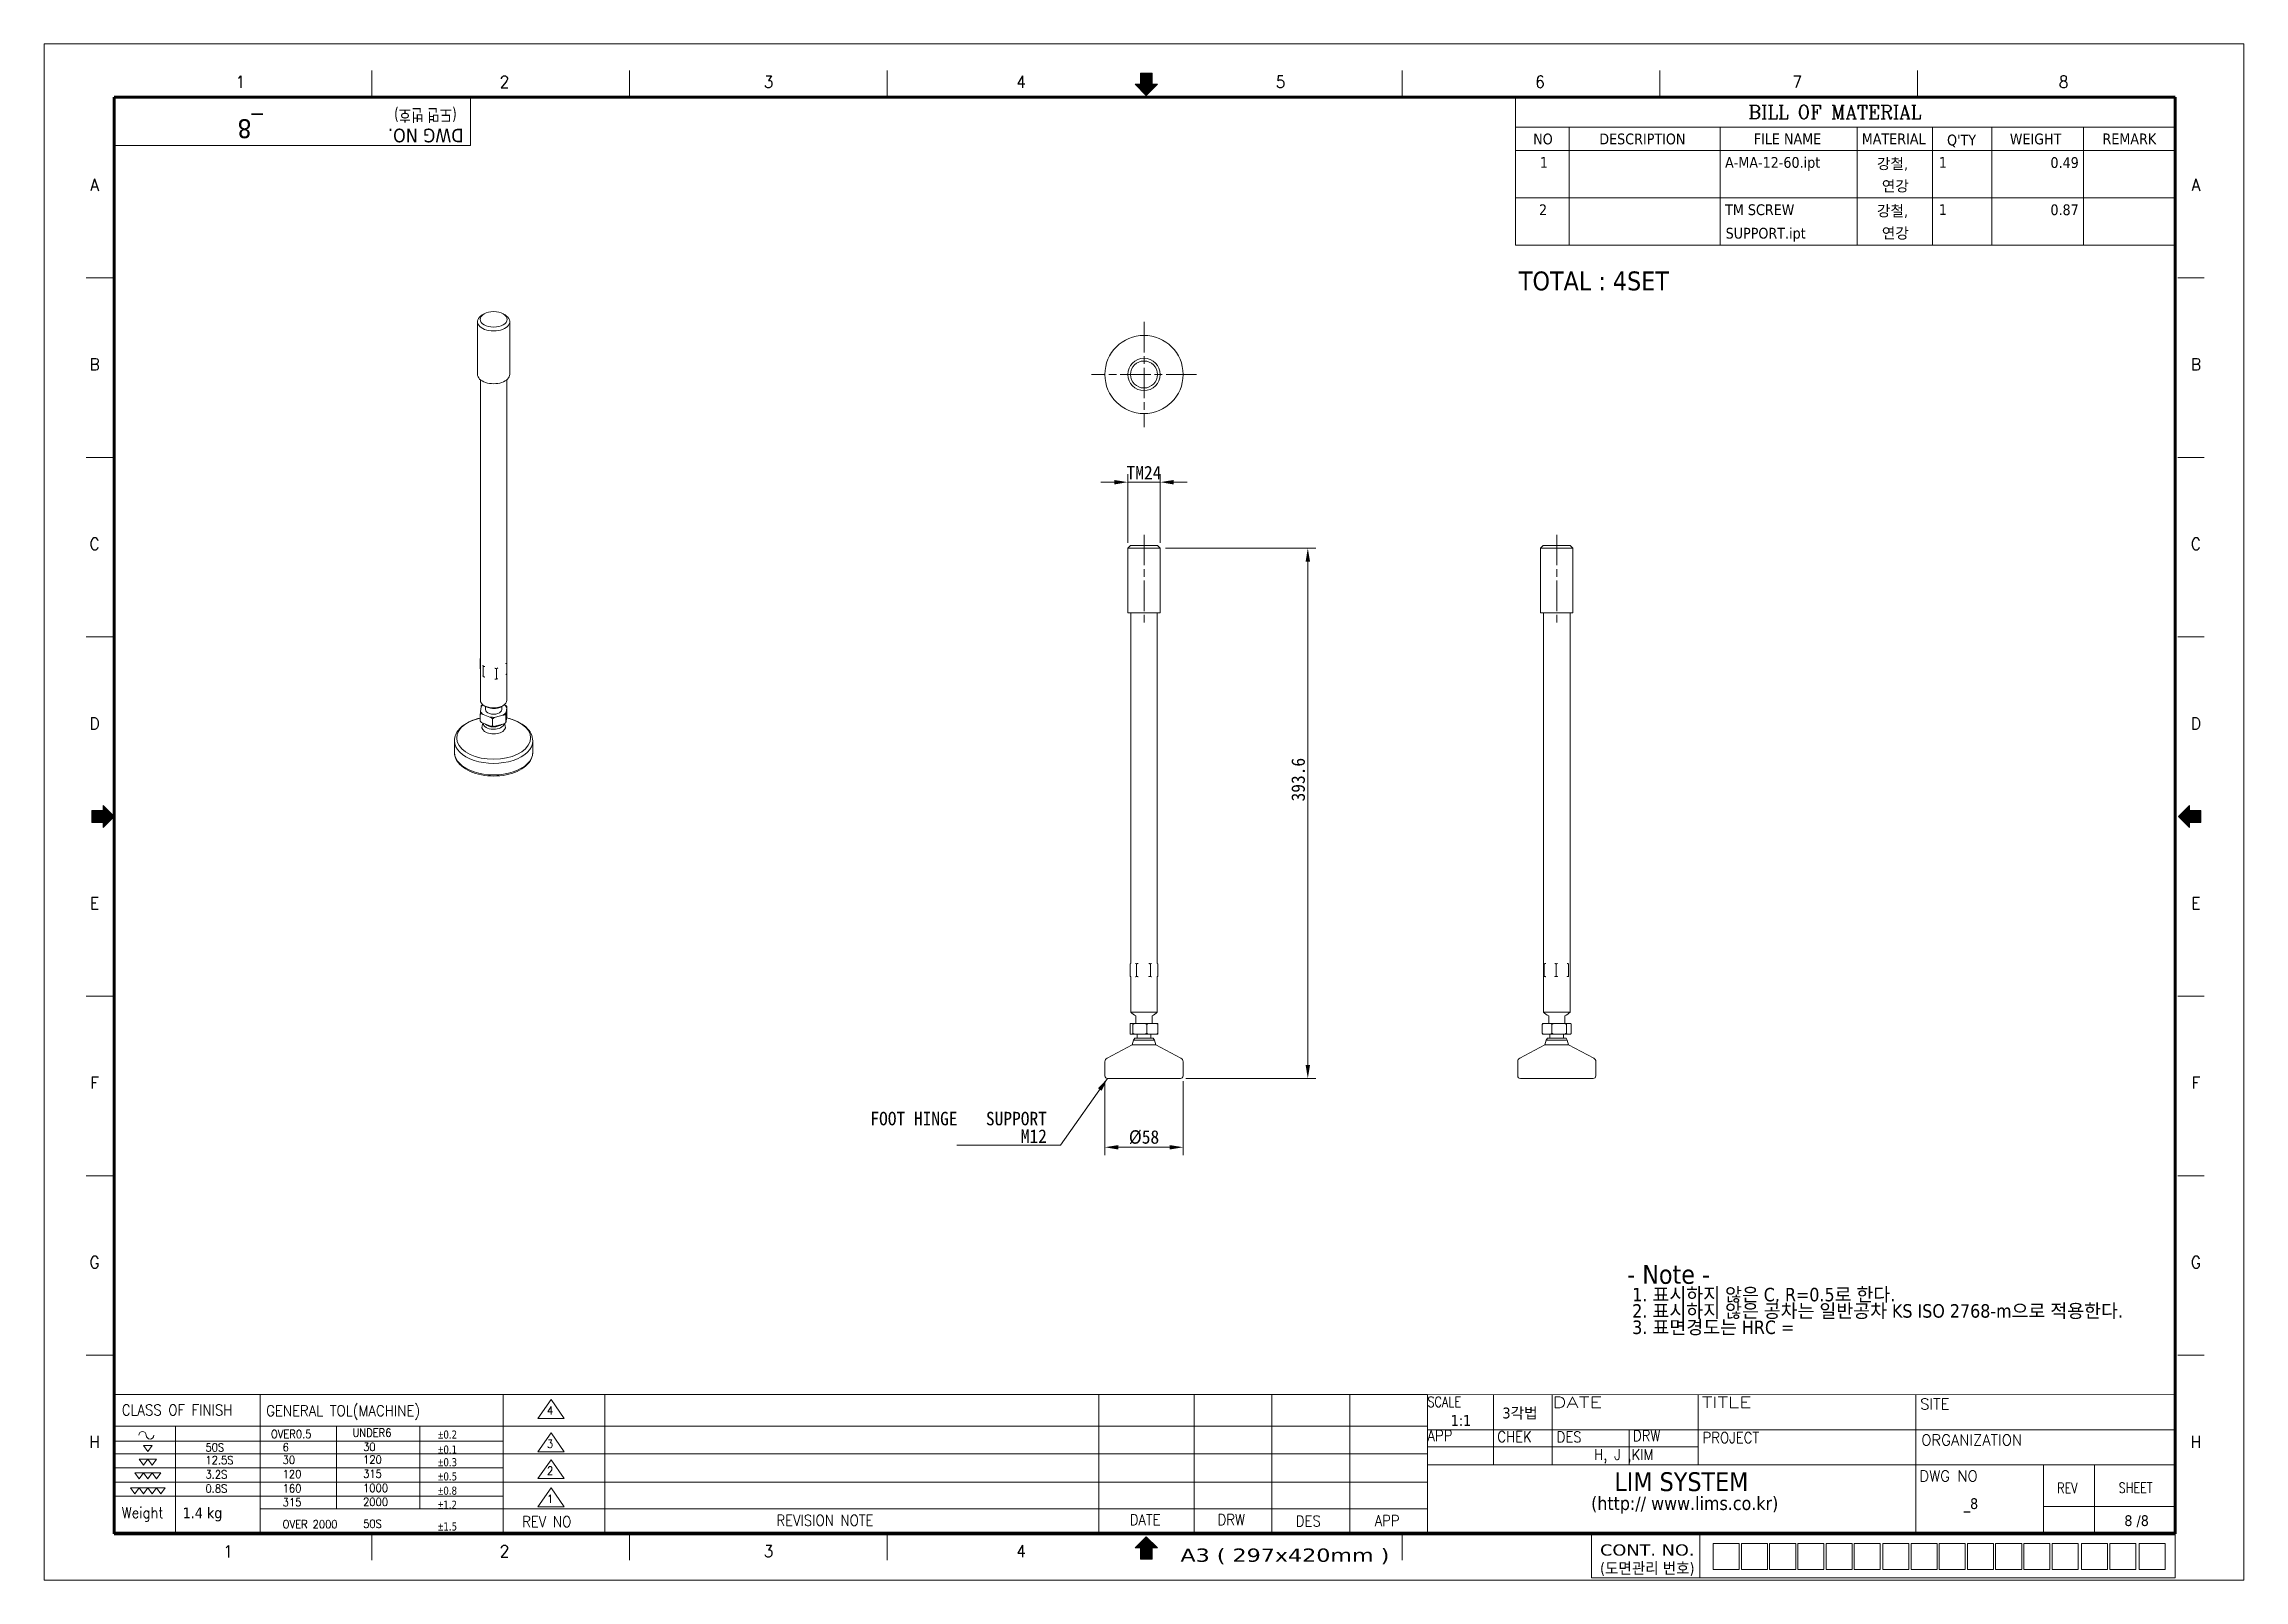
# Model space of a CAD drawing. Header units: millimetres. Extents: x 24 to 1656, y 24 to 1164.
import ezdxf
from ezdxf.enums import TextEntityAlignment as Align

# ---------------------------------------------------------------- set-up
doc = ezdxf.new("R2010")
doc.units = ezdxf.units.MM
doc.header["$LTSCALE"] = 4
doc.linetypes.add('CHAIN', pattern=[0.3543, 0.2362, -0.0295, 0.0591, -0.0295])
doc.layers.get('0').update_dxf_attribs({"lineweight": 18})
for name, color, linetype, lineweight in [('SkizziergeometrieWIN-ISO', 7, 'Continuous', 50), ('가는실선_A4', 7, 'Continuous', 5), ('경계(ISO)', 7, 'Continuous', 70), ('굵은실선_A3', 7, 'Continuous', 18), ('제목(ISO)', 7, 'Continuous', 50)]:
    doc.layers.add(name, color=color, linetype=linetype, lineweight=lineweight)
for name, color, linetype, lineweight, true_color in [('가는실선_A3', 9, 'Continuous', 5, 0x808080), ('가는실선중심선_A3', 1, 'Continuous', 5, 0xff0000), ('해치선_A3', 1, 'Continuous', 5, 0xff0000)]:
    doc.layers.add(name, color=color, linetype=linetype, lineweight=lineweight, true_color=true_color)
doc.styles.add('A3_DS_PartList', font='RomanC.shx')
doc.styles.add('A3_DS_TB02', font='tahoma.ttf')
doc.styles.add('ROMANC_37', font='tahoma.ttf')
doc.styles.add('ROMANC_61', font='ROMANC.shx')
doc.styles.add('주 텍스트 (ISO)', font='tahoma.ttf')
doc.styles.add('주문자_A3(3.5)', font='tahoma.ttf')
doc.styles.add('치수문자_A3(2.5)', font='')
doc.styles.add('텍스트 스타일12', font='tahoma.ttf')
doc.styles.add('텍스트 스타일171', font='ROMANC.shx', dxfattribs={"width": 0.9})
doc.styles.add('텍스트 스타일206', font='ROMANC.shx', dxfattribs={"width": 1.11072})
doc.styles.add('텍스트 스타일208', font='ROMANC.shx', dxfattribs={"width": 1.194322})
doc.styles.add('텍스트 스타일211', font='ROMANC.shx', dxfattribs={"width": 0.9})
doc.styles.add('텍스트 스타일213', font='RomanC.shx', dxfattribs={"width": 0.9})
doc.styles.add('텍스트 스타일233', font='RomanC.shx')
doc.styles.add('텍스트 스타일36', font='ROMANC.shx', dxfattribs={"width": 0.941937})
doc.styles.add('텍스트 스타일42', font='tahoma.ttf', dxfattribs={"width": 1.378837})
doc.styles.add('텍스트 스타일46', font='tahoma.ttf', dxfattribs={"width": 0.862937})
doc.styles.add('텍스트 스타일48', font='tahoma.ttf', dxfattribs={"width": 1.258573})
doc.styles.add('텍스트 스타일52', font='tahoma.ttf', dxfattribs={"width": 0.8})
doc.styles.add('텍스트 스타일65', font='romans.shx', dxfattribs={"width": 0.8})
doc.styles.get('치수문자_A3(2.5)').set_extended_font_data('GulimChe')
doc.dimstyles.new('치수_A3(2.5)', dxfattribs={"dimscale": 4, "dimtxt": 2.5, "dimasz": 2.5, "dimexe": 1.5, "dimexo": 1, "dimgap": 0.5, "dimtad": 1, "dimtoh": 1, "dimdec": 1, "dimrnd": 1e-08, "dimdsep": 46, "dimtxsty": '치수문자_A3(2.5)', "dimcen": 0.09, "dimdle": 10, "dimclrd": 8, "dimclre": 8, "dimclrt": 7, "dimadec": 1, "dimazin": 2, "dimtfac": 0.8, "dimtmove": 0, "dimatfit": 3, "dimfxl": 1, "dimtolj": 1, "dimtzin": 0, "dimlwd": -1, "dimlwe": -1, "dimarcsym": 0})
doc.dimstyles.new('치수_A3(2.5)$7', dxfattribs={"dimscale": 4, "dimtxt": 2.5, "dimasz": 2.5, "dimexe": 1.5, "dimexo": 1, "dimgap": 0.5, "dimtad": 1, "dimtoh": 1, "dimdec": 1, "dimrnd": 1e-08, "dimdsep": 46, "dimtxsty": '치수문자_A3(2.5)', "dimcen": 0.09, "dimdle": 10, "dimclrd": 256, "dimclre": 8, "dimclrt": 7, "dimadec": 1, "dimazin": 2, "dimtfac": 0.8, "dimtmove": 0, "dimatfit": 3, "dimfxl": 1, "dimtolj": 1, "dimtzin": 0, "dimlwd": -1, "dimlwe": -1, "dimarcsym": 0})

msp = doc.modelspace()

# ---------------------------------------------------------------- texts
at = {"layer": '가는실선_A4', "color": 7, "insert": (1118.09, 988.03), "char_height": 14, "width": 119.3517, "attachment_point": 4, "style": '주문자_A3(3.5)'}
msp.add_mtext('{\\fTahoma|b0|i0;TOTAL : 4SET}', dxfattribs=at)
at = {"layer": '가는실선_A4', "color": 7, "insert": (767.98, 348.42), "char_height": 10, "width": 126.0104, "attachment_point": 9, "line_spacing_factor": 0.783242, "style": '치수문자_A3(2.5)'}
msp.add_mtext('\\PFOOT HINGE  {\\H1.26392x; }SUPPORT{\\H1.25003x; }\\PM12{\\H1.25151x; }', dxfattribs=at)

# ---------------------------------------------------------------- blocks, each defined once
blk = doc.blocks.new('경계 A3_경계')
for points in [[(405.98, 148.76), (403.92, 148.76), (403.92, 149.72), (401.86, 147.66), (403.92, 145.6), (403.92, 146.56), (405.98, 146.56)], [(211.52, 9.9), (211.52, 11.96), (212.48, 11.96), (210.42, 14.01), (208.36, 11.96), (209.32, 11.96), (209.32, 9.9)]]:
    blk.add_hatch(color=7).paths.add_polyline_path(points)
at = {"layer": '가는실선_A3'}
blk.add_hatch(color=7, dxfattribs=at).paths.add_polyline_path([(14.9, 148.76), (14.9, 146.56), (16.96, 146.56), (16.96, 145.6), (19.02, 147.66), (16.96, 149.72), (16.96, 148.76)])
at = {"layer": '해치선_A3'}
blk.add_hatch(color=7, dxfattribs=at).paths.add_polyline_path([(211.52, 283.53), (212.48, 283.53), (210.42, 281.47), (208.36, 283.53), (209.32, 283.53), (209.32, 285.59), (211.52, 285.59)])
for p, q in [((208.36, 283.53), (209.32, 283.53)), ((210.42, 281.47), (208.36, 283.53)), ((209.32, 285.59), (211.52, 285.59)), ((209.32, 283.53), (209.32, 285.59)), ((211.52, 285.59), (211.52, 283.53)), ((211.52, 283.53), (212.48, 283.53)), ((403.92, 149.72), (401.86, 147.66)), ((401.86, 147.66), (403.92, 145.6)), ((403.92, 148.76), (403.92, 149.72)), ((405.98, 148.76), (403.92, 148.76)), ((405.98, 146.56), (405.98, 148.76)), ((403.92, 146.56), (405.98, 146.56)), ((403.92, 145.6), (403.92, 146.56)), ((210.42, 14.01), (208.36, 11.96)), ((212.48, 11.96), (210.42, 14.01)), ((292.99, 6.43), (292.99, 14.6)), ((208.36, 11.96), (209.32, 11.96)), ((209.32, 11.96), (209.32, 9.9)), ((209.32, 9.9), (211.52, 9.9)), ((211.52, 9.9), (211.52, 11.96)), ((211.52, 11.96), (212.48, 11.96))]:
    blk.add_line(p, q)
at = {"color": 7}
for p, q in [((16.96, 148.76), (14.9, 148.76)), ((14.9, 148.76), (14.9, 146.56)), ((16.96, 149.72), (16.96, 148.76)), ((19.02, 147.66), (16.96, 149.72)), ((16.96, 145.6), (19.02, 147.66)), ((403.92, 149.72), (401.86, 147.66)), ((401.86, 147.66), (403.92, 145.6)), ((403.92, 148.76), (403.92, 149.72)), ((405.98, 148.76), (403.92, 148.76)), ((405.98, 146.56), (405.98, 148.76)), ((14.9, 146.56), (16.96, 146.56)), ((16.96, 146.56), (16.96, 145.6)), ((403.92, 145.6), (403.92, 146.56)), ((403.92, 146.56), (405.98, 146.56)), ((210.42, 14.01), (208.36, 11.96)), ((212.48, 11.96), (210.42, 14.01)), ((208.36, 11.96), (209.32, 11.96)), ((209.32, 11.96), (209.32, 9.9)), ((209.32, 9.9), (211.52, 9.9)), ((211.52, 9.9), (211.52, 11.96)), ((211.52, 11.96), (212.48, 11.96))]:
    blk.add_line(p, q, dxfattribs=at)
at = {"layer": 'SkizziergeometrieWIN-ISO', "lineweight": 18}
for p, q in [((6, 291), (414, 291)), ((6, 6), (6, 291)), ((414, 291), (414, 6)), ((414, 6), (6, 6))]:
    blk.add_line(p, q, dxfattribs=at)
at = {"layer": '가는실선_A3', "color": 7}
for p, q in [((66.79, 281.16), (66.79, 286.06)), ((114.57, 281.16), (114.57, 286.06)), ((162.34, 281.16), (162.34, 286.06)), ((257.9, 281.16), (257.9, 286.06)), ((305.67, 281.16), (305.67, 286.06)), ((353.45, 281.16), (353.45, 286.06)), ((18.75, 247.62), (13.85, 247.62)), ((401.71, 247.62), (406.61, 247.62)), ((18.75, 214.3), (13.85, 214.3)), ((401.71, 214.3), (406.61, 214.3)), ((18.75, 180.98), (13.85, 180.98)), ((401.71, 180.98), (406.61, 180.98)), ((14.9, 148.76), (16.96, 148.76)), ((14.9, 146.56), (14.9, 148.76)), ((16.96, 148.76), (16.96, 149.72)), ((16.96, 149.72), (19.02, 147.66)), ((19.02, 147.66), (16.96, 145.6)), ((16.96, 146.56), (14.9, 146.56)), ((16.96, 145.6), (16.96, 146.56)), ((18.75, 114.34), (13.85, 114.34)), ((401.71, 114.34), (406.61, 114.34)), ((18.75, 81.02), (13.85, 81.02)), ((401.71, 81.02), (406.61, 81.02)), ((18.75, 47.7), (13.85, 47.7)), ((18.75, 47.7), (13.85, 47.7)), ((401.71, 47.7), (406.61, 47.7)), ((66.79, 14.6), (66.79, 9.7)), ((66.79, 14.6), (66.79, 9.7)), ((114.57, 14.6), (114.57, 9.7)), ((162.34, 14.6), (162.34, 9.7)), ((257.9, 14.6), (257.9, 9.7)), ((313.09, 14.6), (313.09, 6.55)), ((315.58, 12.77), (315.58, 7.95)), ((315.58, 12.77), (320.4, 12.77)), ((320.4, 12.77), (320.4, 7.95)), ((320.81, 12.77), (320.81, 7.95)), ((320.81, 12.77), (325.63, 12.77)), ((325.63, 12.77), (325.63, 7.95)), ((326.03, 12.77), (326.03, 7.95)), ((326.03, 12.77), (330.86, 12.77)), ((330.86, 12.77), (330.86, 7.95)), ((331.26, 12.77), (336.09, 12.77)), ((331.26, 12.77), (331.26, 7.95)), ((336.09, 12.77), (336.09, 7.95)), ((336.49, 12.77), (336.49, 7.95)), ((336.49, 12.77), (341.31, 12.77)), ((341.31, 12.77), (341.31, 7.95)), ((341.72, 12.77), (341.72, 7.95)), ((341.72, 12.77), (346.54, 12.77)), ((346.54, 12.77), (346.54, 7.95)), ((347.03, 12.77), (351.86, 12.77)), ((347.03, 12.77), (347.03, 7.95)), ((351.86, 12.77), (351.86, 7.95)), ((352.26, 12.77), (352.26, 7.95)), ((352.26, 12.77), (357.09, 12.77)), ((357.09, 12.77), (357.09, 7.95)), ((357.49, 12.77), (357.49, 7.95)), ((357.49, 12.77), (362.31, 12.77)), ((362.31, 12.77), (362.31, 7.95)), ((362.72, 12.77), (362.72, 7.95)), ((362.72, 12.77), (367.54, 12.77)), ((367.54, 12.77), (367.54, 7.95)), ((367.94, 12.77), (372.77, 12.77)), ((367.94, 12.77), (367.94, 7.95)), ((372.77, 12.77), (372.77, 7.95)), ((373.17, 12.77), (373.17, 7.95)), ((373.17, 12.77), (378, 12.77)), ((378, 12.77), (378, 7.95)), ((378.4, 12.77), (378.4, 7.95)), ((378.4, 12.77), (383.22, 12.77)), ((383.22, 12.77), (383.22, 7.95)), ((383.88, 12.77), (388.7, 12.77)), ((383.88, 12.77), (383.88, 7.95)), ((388.7, 12.77), (388.7, 7.95)), ((389.1, 12.77), (389.1, 7.95)), ((389.1, 12.77), (393.93, 12.77)), ((393.93, 12.77), (393.93, 7.95)), ((394.55, 12.77), (394.55, 7.95)), ((394.55, 12.77), (399.37, 12.77)), ((399.37, 12.77), (399.37, 7.95)), ((401.22, 14.6), (401.22, 6.43)), ((292.99, 6.43), (401.22, 6.43)), ((315.58, 7.95), (320.4, 7.95)), ((320.81, 7.95), (325.63, 7.95)), ((326.03, 7.95), (330.86, 7.95)), ((331.26, 7.95), (336.09, 7.95)), ((336.49, 7.95), (341.31, 7.95)), ((341.72, 7.95), (346.54, 7.95)), ((347.03, 7.95), (351.86, 7.95)), ((352.26, 7.95), (357.09, 7.95)), ((357.49, 7.95), (362.31, 7.95)), ((362.72, 7.95), (367.54, 7.95)), ((367.94, 7.95), (372.77, 7.95)), ((373.17, 7.95), (378, 7.95)), ((378.4, 7.95), (383.22, 7.95)), ((383.88, 7.95), (388.7, 7.95)), ((389.1, 7.95), (393.93, 7.95)), ((394.55, 7.95), (399.37, 7.95))]:
    blk.add_line(p, q, dxfattribs=at)
at = {"layer": '가는실선_A3', "color": 7, "lineweight": 60}
for p, q in [((19.02, 281.16), (19.02, 14.6)), ((401.22, 281.16), (19.02, 281.16)), ((401.22, 14.6), (401.22, 281.16)), ((19.02, 14.6), (401.22, 14.6))]:
    blk.add_line(p, q, dxfattribs=at)
at = {"layer": '가는실선_A3', "color": 7, "lineweight": 13}
for p in [(85.08, 280.98), (19.02, 272.16)]:
    blk.add_line(p, (85.08, 272.16), dxfattribs=at)
at = {"layer": '굵은실선_A3'}
blk.add_line((212.48, 283.53), (210.42, 281.47), dxfattribs=at)
at = {"layer": '가는실선_A3', "color": 7, "style": '텍스트 스타일36', "width": 0.941937}
for s, p in [('1', (42.42, 283.98)), ('2', (91.4, 283.98)), ('3', (140.38, 283.98)), ('4', (187.21, 283.98)), ('5', (235.33, 283.98)), ('6', (283.45, 283.98)), ('7', (331.14, 283.98)), ('8', (380.55, 283.98)), ('A', (15.38, 264.88)), ('A', (405.08, 264.88)), ('B', (15.38, 231.56)), ('B', (405.08, 231.56)), ('C', (15.38, 198.24)), ('C', (405.08, 198.24)), ('D', (15.38, 164.92)), ('D', (405.08, 164.92)), ('E', (15.38, 131.6)), ('E', (405.08, 131.6)), ('F', (15.38, 98.28)), ('F', (405.08, 98.28)), ('G', (15.38, 64.96)), ('G', (405.08, 64.96)), ('H', (15.38, 31.64)), ('H', (405.08, 31.64)), ('1', (40.11, 11.29)), ('2', (91.4, 11.34)), ('3', (140.38, 11.34)), ('4', (187.21, 11.34))]:
    blk.add_text(s, height=2.2, dxfattribs=at).set_placement(p, align=Align.MIDDLE_CENTER)
at = {"layer": '가는실선_A3', "color": 7, "style": '텍스트 스타일52', "width": 0.8}
blk.add_text('(도면 번호)', height=2.293, rotation=180, dxfattribs=at).set_placement((82.53, 278.93))
at = {"layer": '가는실선_A3', "color": 7, "style": 'ROMANC_37'}
blk.add_text('DWG NO.', height=2.527, rotation=180, dxfattribs=at).set_placement((83.82, 275.28))
at = {"layer": '가는실선_A3', "color": 7}
for s, height, style, width, p, p2 in [('CONT. NO.', 2.084, '텍스트 스타일48', 1.258564, (294.58, 10.53), (312.09, 10.53)), ('A3 ( 297x420mm )', 2.463, '텍스트 스타일42', 1.378315, (216.76, 9.38), (255.51, 9.38)), ('(도면관리 번호)', 2.084, '텍스트 스타일46', 0.982376, (294.58, 7.15), (312.09, 7.15))]:
    blk.add_text(s, height=height, dxfattribs=dict(at, style=style, width=width)).set_placement(p, p2, align=Align.FIT)
at = {"layer": '경계(ISO)', "insert": (44.22, 275.84), "char_height": 3.5, "attachment_point": 5, "rotation": 180, "style": '주 텍스트 (ISO)'}
blk.add_mtext('_8 ', dxfattribs=at)
blk = doc.blocks.new('제목 블록 A3_표제란')
at = {"layer": '가는실선_A4', "lineweight": 13}
for p, q in [((25.42, 38.66), (269.12, 38.66)), ((208.17, 38.66), (208.17, 13.12)), ((269.12, 38.66), (407.77, 38.63)), ((25.42, 32.81), (269.12, 32.81))]:
    blk.add_line(p, q, dxfattribs=at)
at = {"layer": '가는실선_A4'}
for p, q in [((25.42, 13.12), (25.42, 38.66)), ((52.65, 38.66), (52.65, 13.12)), ((97.69, 38.66), (97.69, 13.12)), ((106.58, 37.75), (104.15, 34.26)), ((109.02, 34.26), (106.58, 37.75)), ((116.56, 13.12), (116.56, 38.69)), ((225.83, 38.66), (225.83, 12.86)), ((240.26, 38.66), (240.26, 12.86)), ((254.69, 38.66), (254.69, 13.12)), ((281.38, 38.66), (281.38, 25.66)), ((292.25, 38.65), (292.25, 25.66)), ((319.29, 38.65), (319.29, 25.66)), ((407.76, 13.12), (407.77, 38.63)), ((36.93, 32.81), (36.93, 19.82)), ((66.8, 32.81), (66.8, 17.47)), ((82.25, 32.81), (82.25, 17.47)), ((104.15, 34.26), (109.02, 34.26)), ((97.69, 30.03), (25.42, 30.03)), ((30.98, 29.24), (32.59, 29.24)), ((31.78, 28.13), (30.98, 29.24)), ((32.59, 29.24), (31.78, 28.13)), ((106.58, 31.55), (104.15, 28.06)), ((109.02, 28.06), (106.58, 31.55)), ((306.52, 32.15), (306.52, 25.66)), ((97.69, 25.05), (25.42, 25.05)), ((30.19, 26.66), (31.8, 26.66)), ((30.99, 25.55), (30.19, 26.66)), ((31.8, 26.66), (30.99, 25.55)), ((31.8, 26.66), (33.4, 26.66)), ((32.6, 25.55), (31.8, 26.66)), ((33.4, 26.66), (32.6, 25.55)), ((104.15, 28.06), (109.02, 28.06)), ((106.58, 26.57), (104.15, 23.08)), ((109.02, 23.08), (106.58, 26.57)), ((28.59, 21.34), (30.19, 21.34)), ((29.39, 20.23), (28.59, 21.34)), ((29.38, 24.16), (30.98, 24.16)), ((30.18, 23.05), (29.38, 24.16)), ((30.19, 21.34), (29.39, 20.23)), ((30.98, 24.16), (30.18, 23.05)), ((30.19, 21.34), (31.8, 21.34)), ((31, 20.23), (30.19, 21.34)), ((30.98, 24.16), (32.59, 24.16)), ((31.79, 23.05), (30.98, 24.16)), ((31.8, 21.34), (31, 20.23)), ((32.59, 24.16), (31.79, 23.05)), ((31.8, 21.34), (33.41, 21.34)), ((32.6, 20.23), (31.8, 21.34)), ((32.59, 24.16), (34.2, 24.16)), ((33.39, 23.05), (32.59, 24.16)), ((33.41, 21.34), (32.6, 20.23)), ((34.2, 24.16), (33.39, 23.05)), ((33.41, 21.34), (35.01, 21.34)), ((34.21, 20.23), (33.41, 21.34)), ((35.01, 21.34), (34.21, 20.23)), ((104.15, 23.08), (109.02, 23.08)), ((106.58, 21.34), (104.15, 17.85)), ((109.02, 17.85), (106.58, 21.34)), ((97.69, 19.82), (25.42, 19.82)), ((36.93, 19.82), (36.93, 13.12)), ((104.15, 17.85), (109.02, 17.85)), ((25.42, 13.12), (407.76, 13.12)), ((208.17, 13.12), (25.42, 13.12))]:
    blk.add_line(p, q, dxfattribs=at)
at = {"layer": '가는실선_A4', "color": 7}
for p, q in [((269.12, 13.12), (269.12, 38.66)), ((359.7, 38.64), (359.69, 13.12)), ((269.12, 32.15), (407.77, 32.15)), ((269.09, 27.68), (25.42, 27.68)), ((407.76, 25.66), (269.12, 25.66)), ((383.36, 25.66), (383.36, 13.12)), ((269.12, 22.4), (25.42, 22.4)), ((269.12, 17.47), (52.65, 17.47)), ((383.36, 17.91), (407.76, 17.92))]:
    blk.add_line(p, q, dxfattribs=at)
at = {"layer": '가는실선_A4', "color": 7, "linetype": 'Continuous'}
blk.add_line((392.85, 25.66), (392.85, 13.12), dxfattribs=at)
at = {"layer": '가는실선_A4'}
for centre, start, end in [((30.81, 31.11), 0, 180), ((32.21, 31.11), 180, 0)]:
    blk.add_arc(centre, 0.698, start, end, dxfattribs=at)
at = {"layer": '제목(ISO)', "color": 208, "lineweight": 5, "true_color": 0x400040}
blk.add_line((269.12, 28.95), (319.29, 28.95), dxfattribs=at)
at = {"layer": '가는실선_A3', "color": 7, "style": '텍스트 스타일12'}
blk.add_attdef('질량\\P1;_001', (38.26, 15.71), '', height=2, dxfattribs=at)
at = {"layer": '가는실선_A4', "color": 7}
for s, height, style, width, p in [('CLASS OF FINISH', 2, '텍스트 스타일171', 0.9, (26.97, 34.81)), ('GENERAL TOL(MACHINE)', 2, '텍스트 스타일171', 0.9, (53.76, 34.67)), ('SCALE', 1.911, '텍스트 스타일65', 0.8, (269.12, 36.36)), ('4', 1.5, '텍스트 스타일211', 0.9, (105.83, 34.98)), ('50S', 1.5, '텍스트 스타일211', 0.9, (42.49, 28.11)), ('OVER0.5', 1.5, '텍스트 스타일211', 0.9, (54.63, 30.6)), ('6', 1.5, '텍스트 스타일211', 0.9, (56.81, 28.15)), ('UNDER6', 1.5, '텍스트 스타일211', 0.9, (69.75, 30.85)), ('30', 1.5, '텍스트 스타일211', 0.9, (71.73, 28.22)), ('3', 1.5, '텍스트 스타일211', 0.9, (105.83, 28.78)), ('APP', 2, '텍스트 스타일171', 0.9, (269.12, 30.05)), ('CHEK', 2, '텍스트 스타일171', 0.9, (282.07, 29.86)), ('DES', 2, '텍스트 스타일171', 0.9, (293.07, 29.82)), ('DRW', 2, '텍스트 스타일171', 0.9, (307.23, 30.03)), ('PROJECT', 2, '텍스트 스타일171', 0.9, (320.13, 29.68)), ('3.2S', 1.5, '텍스트 스타일211', 0.9, (42.49, 23.12)), ('12.5S', 1.5, '텍스트 스타일211', 0.9, (42.49, 25.76)), ('30', 1.5, '텍스트 스타일211', 0.9, (56.81, 25.8)), ('120', 1.5, '텍스트 스타일211', 0.9, (56.81, 23.16)), ('315', 1.5, '텍스트 스타일211', 0.9, (71.73, 23.23)), ('120', 1.5, '텍스트 스타일211', 0.9, (71.73, 25.86)), ('2', 1.5, '텍스트 스타일211', 0.9, (105.83, 23.8)), ('H, J ,KIM', 2, '텍스트 스타일171', 0.9, (300.03, 26.54)), ('0.8S', 1.5, '텍스트 스타일211', 0.9, (42.49, 20.48)), ('160', 1.5, '텍스트 스타일211', 0.9, (56.81, 20.52)), ('1000', 1.5, '텍스트 스타일213', 0.9, (71.72, 20.59)), ('REV', 1.911, '텍스트 스타일65', 0.8, (385.9, 20.39)), ('SHEET', 1.911, '텍스트 스타일65', 0.8, (397.3, 20.42)), ('Weight', 2, '텍스트 스타일171', 0.9, (26.97, 15.76)), ('315', 1.5, '텍스트 스타일213', 0.9, (56.81, 17.94)), ('2000', 1.5, '텍스트 스타일211', 0.9, (71.72, 18.01)), ('1', 1.5, '텍스트 스타일211', 0.9, (105.83, 18.57)), ('REVISION NOTE', 2, '텍스트 스타일171', 0.9, (148.38, 14.33)), ('DATE', 2, '텍스트 스타일171', 0.9, (213.9, 14.44)), ('DRW', 2, '텍스트 스타일171', 0.9, (230.19, 14.46)), ('OVER 2000', 1.5, '텍스트 스타일211', 0.9, (56.81, 13.87)), ('50S', 1.5, '텍스트 스타일211', 0.9, (71.73, 13.94)), ('REV NO', 2, '텍스트 스타일171', 0.9, (101.23, 14.1)), ('DES', 2, '텍스트 스타일171', 0.9, (244.7, 14.2)), ('APP', 2, '텍스트 스타일171', 0.9, (259.32, 14.27))]:
    blk.add_text(s, height=height, dxfattribs=dict(at, style=style, width=width)).set_placement(p)
for s, style, width, p, p2 in [('DATE', '텍스트 스타일208', 1.22262, (292.31, 36.23), (301.51, 36.23)), ('TITLE', '텍스트 스타일206', 1.136317, (320.02, 36.23), (329.22, 36.23))]:
    blk.add_text(s, height=2, dxfattribs=dict(at, style=style, width=width)).set_placement(p, p2, align=Align.FIT)
at = {"layer": '가는실선_A4', "color": 7, "style": '텍스트 스타일233'}
for s, p in [('SITE', (360.5, 35.93)), ('ORGANIZATION', (360.7, 29.24)), ('DWG NO', (360.36, 22.57))]:
    blk.add_text(s, height=2, dxfattribs=at).set_placement(p)
at = {"layer": '가는실선_A4', "color": 7}
for s, insert, char_height, attachment_point, style in [('\\fTahoma|b0|i0;\\H2.0000;3각법', (283.03, 35.14), 2, 4, '주문자_A3(3.5)'), ('\\fAIGDT|b0|i0;\\W0.90;\\H1.5000;`\\fTahoma|b0|i0;\\W0.90;\\H1.5000;0.2', (85.63, 30.47), 1.5, 7, 'ROMANC_61'), ('\\fAIGDT|b0|i0;\\W0.90;\\H1.5000;`\\fTahoma|b0|i0;\\W0.90;\\H1.5000;0.1', (85.63, 27.69), 1.5, 7, 'ROMANC_61'), ('\\fAIGDT|b0|i0;\\W0.90;\\H1.5000;`\\fTahoma|b0|i0;\\W0.90;\\H1.5000;0.3', (85.63, 25.34), 1.5, 7, 'ROMANC_61'), ('\\fAIGDT|b0|i0;\\W0.90;\\H1.5000;`\\fTahoma|b0|i0;\\W0.90;\\H1.5000;0.5', (85.63, 22.71), 1.5, 7, 'ROMANC_61'), ('\\fAIGDT|b0|i0;\\W0.90;\\H1.5000;`\\fTahoma|b0|i0;\\W0.90;\\H1.5000;0.8', (85.62, 20.06), 1.5, 7, 'ROMANC_61'), ('\\fAIGDT|b0|i0;\\W0.90;\\H1.5000;`\\fTahoma|b0|i0;\\W0.90;\\H1.5000;1.2', (85.62, 17.48), 1.5, 7, 'ROMANC_61'), ('\\fAIGDT|b0|i0;\\W0.90;\\H1.5000;`\\fTahoma|b0|i0;\\W0.90;\\H1.5000;1.5', (85.63, 13.42), 1.5, 7, 'ROMANC_61')]:
    blk.add_mtext(s, dxfattribs=dict(at, insert=insert, char_height=char_height, attachment_point=attachment_point, style=style))
at = {"layer": '가는실선_A4', "char_height": 2, "style": '주 텍스트 (ISO)'}
for s, insert, attachment_point in [('\\fTahoma|b0|i0;\\H2.0000;_8 ', (369.91, 18.11), 5), ('\\fTahoma|b0|i0;\\H2.0000;8 /8 ', (400.63, 16.28), 2)]:
    blk.add_mtext(s, dxfattribs=dict(at, insert=insert, attachment_point=attachment_point))
at = {"layer": '가는실선_A4', "color": 7, "style": '텍스트 스타일12'}
blk.add_attdef('설명', text='', height=2, dxfattribs=at).set_placement((331.27, 35.73), align=Align.MIDDLE_LEFT)
blk.add_attdef('SCALE_001', (273.43, 32.87), '', height=2, dxfattribs=at)
blk.add_attdef('프로젝트', text='', height=2, dxfattribs=at).set_placement((340.77, 28.27), align=Align.MIDDLE_CENTER)
at = {"layer": '가는실선_A4', "style": '텍스트 스타일12'}
blk.add_attdef('리비전_번호', text='', height=2, dxfattribs=at).set_placement((388.38, 15.27), align=Align.MIDDLE_CENTER)
at = {"layer": '제목(ISO)', "char_height": 3.5, "attachment_point": 1, "style": '주 텍스트 (ISO)'}
for s, insert, line_spacing_factor in [('- Note -\\P{\\H0.71429x; 1. \\fGulim|b0|i0|c129|p50;표시하지 않은 \\fTahoma|b0|i0|c129|p34;C, R=0.5\\fGulim|b0|i0|c129|p50;로 한다\\fTahoma|b0|i0|c129|p34;.\\H1.54068x; \\H0.64906x;\\P 2. \\fGulim|b0|i0|c129|p50;표시하지 않은 공차는 일반공차 \\fTahoma|b0|i0|c129|p34;KS ISO 2768-m\\fGulim|b0|i0|c129|p50;으로 적용한다\\fTahoma|b0|i0|c129|p34;.\\H1.32612x; \\H0.75408x;\\P 3. \\fGulim|b0|i0|c129|p50;표면경도는 \\fTahoma|b0|i0|c129|p34;HRC = \\H1.31974x; }', (306.15, 62.72), 0.727683), ('{\\H1x;    LIM SYSTEM\\H0.71429x;  \\P (http:// www.lims.co.kr)\\H1.44773x; }', (298.53, 24.26), 0.771785)]:
    blk.add_mtext(s, dxfattribs=dict(at, insert=insert, line_spacing_factor=line_spacing_factor))
at = {"layer": '제목(ISO)', "style": '텍스트 스타일12'}
for tag, p in [('관리자', (373.93, 36.39)), ('공급업자', (383.08, 28.64))]:
    blk.add_attdef(tag, text='', height=2, dxfattribs=at).set_placement(p, align=Align.TOP_LEFT)
blk = doc.blocks.new('*D16')
at = {"layer": 'Defpoints', "color": 0, "transparency": 16777216}
for p in [(828, 838.8), (828, 789.8), (852, 789.8)]:
    blk.add_point(p, dxfattribs=at)
at = {"layer": '가는실선_A4', "color": 8, "transparency": 16777216}
for p, q in [((818, 838.8), (808, 838.8)), ((828, 793.8), (828, 844.8)), ((828, 838.8), (838, 838.8)), ((842, 838.8), (838, 838.8)), ((852, 838.8), (842, 838.8)), ((852, 793.8), (852, 844.8)), ((862, 838.8), (872, 838.8))]:
    blk.add_line(p, q, dxfattribs=at)
for points in [[(818, 840.4), (818, 837.1), (828, 838.8)], [(862, 840.4), (862, 837.1), (852, 838.8)]]:
    blk.add_solid(points, dxfattribs=at)
at = {"layer": '가는실선_A4', "color": 7, "transparency": 16777216, "insert": (840, 845.9), "char_height": 10, "attachment_point": 5, "style": '치수문자_A3(2.5)'}
blk.add_mtext('\\A1;\\f굴림체|b0|i0;\\H10.0000;TM24', dxfattribs=at)
blk = doc.blocks.new('*D17')
at = {"layer": 'Defpoints', "color": 0, "transparency": 16777216}
for p in [(852, 789.8), (867, 396.2), (961.5, 396.2)]:
    blk.add_point(p, dxfattribs=at)
at = {"layer": '가는실선_A4', "color": 8, "transparency": 16777216}
for p, q in [((856, 789.8), (967.5, 789.8)), ((961.5, 779.8), (961.5, 406.2)), ((871, 396.2), (967.5, 396.2))]:
    blk.add_line(p, q, dxfattribs=at)
for points in [[(959.9, 779.8), (963.2, 779.8), (961.5, 789.8)], [(959.9, 406.2), (963.2, 406.2), (961.5, 396.2)]]:
    blk.add_solid(points, dxfattribs=at)
at = {"layer": '가는실선_A4', "color": 7, "transparency": 16777216, "insert": (954.4, 618), "char_height": 10, "attachment_point": 5, "rotation": 90, "style": '치수문자_A3(2.5)'}
blk.add_mtext('\\A1;393.6', dxfattribs=at)
blk = doc.blocks.new('*D18')
at = {"layer": 'Defpoints', "color": 0, "transparency": 16777216}
for p in [(811, 398.2), (869, 398.2), (869, 345.2)]:
    blk.add_point(p, dxfattribs=at)
at = {"layer": '가는실선_A4', "color": 8, "transparency": 16777216}
for p, q in [((811, 394.2), (811, 339.2)), ((869, 394.2), (869, 339.2)), ((821, 345.2), (859, 345.2))]:
    blk.add_line(p, q, dxfattribs=at)
for points in [[(821, 346.8), (821, 343.5), (811, 345.2)], [(859, 346.8), (859, 343.5), (869, 345.2)]]:
    blk.add_solid(points, dxfattribs=at)
at = {"layer": '가는실선_A4', "color": 7, "transparency": 16777216, "insert": (840, 352.6), "char_height": 10, "attachment_point": 5, "style": '치수문자_A3(2.5)'}
blk.add_mtext('\\A1;\\f굴림체|b0|i0;\\H10.0000;Ø58', dxfattribs=at)
blk = doc.blocks.new('BILL OF MATERIAL8')
at = {"layer": '가는실선_A4'}
for p, q in [((401.22, 281.16), (278.87, 281.16)), ((278.87, 281.16), (278.87, 275.59)), ((401.22, 281.16), (401.22, 275.59)), ((401.22, 275.59), (278.87, 275.59)), ((278.87, 275.59), (278.87, 271.21)), ((288.87, 275.59), (288.87, 271.21)), ((316.87, 275.59), (316.87, 271.21)), ((342.27, 275.59), (342.27, 271.21)), ((356.22, 275.59), (356.22, 271.21)), ((367.22, 275.59), (367.22, 271.21)), ((384.22, 275.59), (384.22, 271.21)), ((401.22, 275.59), (401.22, 271.21)), ((401.22, 271.21), (278.87, 271.21)), ((278.87, 271.21), (278.87, 253.7)), ((288.87, 271.21), (288.87, 253.7)), ((316.87, 271.21), (316.87, 253.7)), ((342.27, 271.21), (342.27, 253.7)), ((356.22, 271.21), (356.22, 253.7)), ((367.22, 271.21), (367.22, 253.7)), ((384.22, 271.21), (384.22, 253.7)), ((401.22, 271.21), (401.22, 253.7)), ((401.22, 262.45), (278.87, 262.45)), ((401.22, 253.7), (278.87, 253.7))]:
    blk.add_line(p, q, dxfattribs=at)
at = {"layer": '가는실선_A4', "color": 7, "attachment_point": 7}
for s, insert, char_height, style in [('BILL OF MATERIAL', (322.09, 277.12), 2.5, 'A3_DS_PartList'), ('NO', (282.18, 272.34), 2, 'A3_DS_TB02'), ('DESCRIPTION', (294.44, 272.34), 2, 'A3_DS_TB02'), ('FILE NAME', (323.08, 272.4), 2, 'A3_DS_TB02'), ('MATERIAL', (343.11, 272.4), 2, 'A3_DS_TB02'), ("Q'TY", (358.93, 271.83), 2, 'A3_DS_TB02'), ('WEIGHT', (370.58, 272.34), 2, 'A3_DS_TB02'), ('REMARK', (387.75, 272.4), 2, 'A3_DS_TB02'), ('1', (283.42, 268.02), 2, 'A3_DS_TB02'), ('A-MA-12-60.ipt', (317.76, 267.45), 2, 'A3_DS_TB02'), ('강철, ', (345.93, 267.47), 2, 'A3_DS_TB02'), ('1', (357.42, 268.02), 2, 'A3_DS_TB02'), ('0.49', (378.1, 267.96), 2, 'A3_DS_TB02'), ('연강', (346.83, 263.44), 2, 'A3_DS_TB02'), ('2', (283.26, 259.24), 2, 'A3_DS_TB02'), ('TM SCREW ', (317.77, 259.21), 2, 'A3_DS_TB02'), ('강철, ', (345.93, 258.71), 2, 'A3_DS_TB02'), ('1', (357.42, 259.26), 2, 'A3_DS_TB02'), ('0.87', (378.1, 259.2), 2, 'A3_DS_TB02'), ('연강', (346.83, 254.69), 2, 'A3_DS_TB02'), ('SUPPORT.ipt', (317.87, 254.32), 2, 'A3_DS_TB02')]:
    blk.add_mtext(s, dxfattribs=dict(at, insert=insert, char_height=char_height, style=style))

# ---------------------------------------------------------------- dimensions: what is measured, and where the dimension line sits
at = {"layer": '가는실선_A4', "color": 8, "true_color": 0x808080}
for base, p1, p2, text, override, picture, middle in [((828, 838.76), (852, 789.78), (828, 789.78), '\\f굴림체|b0|i0;\\H10.0000;TM<>', {"dimgap": 0.5, "dimtoh": 0, "dimdec": 1, "dimtol": 0, "dimlim": 0, "dimtp": 0, "dimtm": 0, "dimtdec": 2, "dimtofl": 0}, '*D16', (840, 838.76)), ((869, 345.18), (811, 398.22), (869, 398.22), '\\f굴림체|b0|i0;\\H10.0000;Ø<>', {"dimgap": 0.5, "dimtoh": 0, "dimdec": 1, "dimtol": 0, "dimlim": 0, "dimtp": 0, "dimtm": 0, "dimtdec": 2, "dimtofl": 0, "dimatfit": 1}, '*D18', (840, 345.18))]:
    dim = msp.add_linear_dim(base=base, p1=p1, p2=p2, angle=180, text=text, dimstyle='치수_A3(2.5)', override=override, dxfattribs=at)
    dim.commit()
    dim.dimension.update_dxf_attribs({"geometry": picture, "text_midpoint": middle, "dimtype": 160})
dim = msp.add_linear_dim(base=(961.52, 396.22), p1=(852, 789.78), p2=(867, 396.22), angle=90, dimstyle='치수_A3(2.5)', override={"dimgap": 0.5, "dimtoh": 0, "dimdec": 1, "dimtol": 0, "dimlim": 0, "dimtp": 0, "dimtm": 0, "dimtdec": 2, "dimtofl": 0, "dimatfit": 1}, dxfattribs=at)
dim.commit()
dim.dimension.update_dxf_attribs({"geometry": '*D17', "text_midpoint": (961.52, 618), "dimtype": 160})

# ---------------------------------------------------------------- linework, layer by layer
at = {"layer": '가는실선_A3'}
for centre, major_axis, start_param, end_param in [((357.54, 670), (-9.97, 0), 5.6237508, 5.9024457), ((357.54, 670), (9.97, 0), 0.2356116, 0.6594345), ((357.54, 648.96), (-27.41, 0), 5.0809016, 10.6390517), ((357.54, 670), (-9.97, 0), 0.2356116, 0.6664579), ((357.54, 670), (-9.97, 0), 1.2828091, 1.7136555), ((357.54, 670), (9.97, 0), 5.4715993, 5.9024457), ((357.54, 646.8), (-29, 0), 0, 3.1415927), ((357.54, 638.26), (-29, 0), 0, 3.1415927)]:
    msp.add_ellipse(centre, major_axis=major_axis, ratio=0.5773503, start_param=start_param, end_param=end_param, dxfattribs=at)
at = {"layer": '가는실선중심선_A3', "linetype": 'CHAIN', "ltscale": 23.990969}
for p, q in [((840, 957.71), (840, 879.71)), ((879, 918.71), (801, 918.71)), ((840, 799.78), (840, 731.78)), ((1146.2, 799.78), (1146.2, 731.78))]:
    msp.add_line(p, q, dxfattribs=at)
at = {"layer": '굵은실선_A3'}
for p, q in [((350.47, 963.7), (349.06, 962.88)), ((364.61, 963.7), (366.03, 962.88)), ((345.54, 957.98), (345.54, 918.79)), ((369.54, 957.98), (369.54, 918.79)), ((347.72, 676.92), (347.72, 914.81)), ((367.36, 704.55), (367.36, 914.81)), ((830, 791.78), (828, 789.78)), ((852, 789.78), (828, 789.78)), ((828, 789.78), (828, 741.78)), ((830, 791.78), (850, 791.78)), ((850, 791.78), (852, 789.78)), ((852, 789.78), (852, 741.78)), ((1136.2, 791.78), (1134.2, 789.78)), ((1158.2, 789.78), (1134.2, 789.78)), ((1134.2, 789.78), (1134.2, 741.78)), ((1136.2, 791.78), (1156.2, 791.78)), ((1156.2, 791.78), (1158.2, 789.78)), ((1158.2, 789.78), (1158.2, 741.78)), ((852, 741.78), (828, 741.78)), ((830.18, 481.61), (830.18, 741.78)), ((849.82, 481.61), (849.82, 741.78)), ((1158.2, 741.78), (1134.2, 741.78)), ((1136.38, 445.55), (1136.38, 741.78)), ((1156.02, 445.55), (1156.02, 741.78)), ((347.64, 700.41), (347.64, 707.91)), ((349.85, 694.55), (349.85, 702.05)), ((367.44, 696.76), (367.44, 704.26)), ((359.75, 692.72), (359.75, 700.23)), ((367.36, 676.92), (367.36, 696.69)), ((348.29, 672.14), (347.85, 668.66)), ((351.54, 670), (351.54, 672.3)), ((363.54, 670), (363.54, 672.3)), ((366.8, 667.86), (367.24, 671.35)), ((367.42, 667.05), (367.42, 671.95)), ((347.67, 661.53), (347.67, 666.42)), ((349.62, 659.95), (348.95, 658.07)), ((349.71, 666.44), (354.71, 664.48)), ((354.71, 657.95), (349.71, 659.91)), ((356.75, 657.97), (356.75, 662.87)), ((358.96, 664.3), (364.41, 665.83)), ((364.41, 659.29), (358.96, 657.77)), ((365.55, 659.71), (366.14, 658.07)), ((366.62, 660.73), (366.62, 665.63)), ((367.24, 664.81), (366.8, 661.33)), ((328.54, 638.26), (328.54, 646.8)), ((386.54, 638.26), (386.54, 646.8)), ((829.62, 472.09), (829.62, 481.28)), ((830.18, 481.61), (829.87, 481.44)), ((834.38, 472.09), (834.38, 481.28)), ((844.76, 472.09), (844.76, 481.28)), ((849.82, 481.61), (850.13, 481.44)), ((850.38, 472.09), (850.38, 481.28)), ((1136.96, 472.09), (1136.96, 481.28)), ((1145.7, 472.09), (1145.7, 481.28)), ((1154.94, 472.09), (1154.94, 481.28)), ((830.18, 471.76), (829.87, 471.94)), ((830.18, 445.55), (830.18, 471.76)), ((849.82, 471.76), (850.13, 471.94)), ((849.82, 445.55), (849.82, 471.76)), ((830.18, 445.55), (849.82, 445.55)), ((834, 437.09), (834, 442.62)), ((846, 437.09), (846, 442.62)), ((1136.38, 445.55), (1156.02, 445.55)), ((1140.2, 437.09), (1140.2, 442.62)), ((1152.2, 437.09), (1152.2, 442.62)), ((829.64, 430.09), (829.64, 436.09)), ((830.1, 437.09), (831.24, 437.09)), ((831.24, 429.09), (830.1, 429.09)), ((832.22, 424.72), (831.23, 421.22)), ((831.24, 437.09), (834.03, 437.09)), ((834.03, 429.09), (831.24, 429.09)), ((831.7, 430.09), (831.7, 436.09)), ((833.11, 426.22), (832.22, 424.72)), ((847.78, 424.72), (832.22, 424.72)), ((846.89, 426.22), (833.11, 426.22)), ((834.03, 437.09), (839.74, 437.09)), ((839.74, 429.09), (834.03, 429.09)), ((834.97, 426.22), (834.97, 429.09)), ((839.74, 437.09), (843.93, 437.09)), ((843.93, 429.09), (839.74, 429.09)), ((842.06, 430.09), (842.06, 436.09)), ((843.93, 437.09), (848.5, 437.09)), ((848.5, 429.09), (843.93, 429.09)), ((845.03, 426.22), (845.03, 429.09)), ((846.89, 426.22), (847.78, 424.72)), ((847.78, 424.72), (848.77, 421.22)), ((848.5, 437.09), (849.9, 437.09)), ((849.9, 429.09), (848.5, 429.09)), ((850.36, 430.09), (850.36, 436.09)), ((1135.42, 430.09), (1135.42, 436.09)), ((1136.23, 437.09), (1137.03, 437.09)), ((1137.03, 429.09), (1136.23, 429.09)), ((1137.03, 437.09), (1140.99, 437.09)), ((1140.99, 429.09), (1137.03, 429.09)), ((1138.42, 424.72), (1137.42, 421.22)), ((1139.31, 426.22), (1138.42, 424.72)), ((1153.97, 424.72), (1138.42, 424.72)), ((1153.09, 426.22), (1139.31, 426.22)), ((1140.99, 437.09), (1145.02, 437.09)), ((1145.02, 429.09), (1140.99, 429.09)), ((1141.17, 426.22), (1141.17, 429.09)), ((1142.6, 430.09), (1142.6, 436.09)), ((1145.02, 437.09), (1150.96, 437.09)), ((1150.96, 429.09), (1145.02, 429.09)), ((1150.96, 437.09), (1154.18, 437.09)), ((1154.18, 429.09), (1150.96, 429.09)), ((1151.22, 426.22), (1151.22, 429.09)), ((1153.09, 426.22), (1153.97, 424.72)), ((1153.37, 430.09), (1153.37, 436.09)), ((1153.97, 424.72), (1154.97, 421.22)), ((1154.18, 437.09), (1156.16, 437.09)), ((1156.16, 429.09), (1154.18, 429.09)), ((1156.16, 437.09), (1156.17, 437.09)), ((1156.97, 436.09), (1156.97, 430.09)), ((811, 398.22), (811, 408.67)), ((831.23, 421.22), (812.59, 411.32)), ((848.77, 421.22), (831.23, 421.22)), ((848.77, 421.22), (867.41, 411.32)), ((869, 398.22), (869, 408.67)), ((1117.2, 398.22), (1117.2, 408.67)), ((1137.42, 421.22), (1118.79, 411.32)), ((1154.97, 421.22), (1137.42, 421.22)), ((1154.97, 421.22), (1173.61, 411.32)), ((1175.2, 398.22), (1175.2, 408.67)), ((867, 396.22), (813, 396.22)), ((1173.2, 396.22), (1119.2, 396.22))]:
    msp.add_line(p, q, dxfattribs=at)
for radius in [29, 12, 10]:
    msp.add_circle((840, 918.71), radius, dxfattribs=at)
for centre, radius, start, end in [((838, 451.78), 10, 218.54868, 246.42182), ((842, 451.78), 10, 293.57818, 321.45132), ((1144.2, 451.78), 10, 218.54868, 246.42182), ((1148.2, 451.78), 10, 293.57818, 321.45132), ((1136.23, 436.09), 1, 90, 95.00695), ((1136.23, 430.09), 1, 264.99305, 270), ((1156.17, 436.09), 1, 84.99305, 90), ((1156.17, 430.09), 1, 270, 275.00695), ((814, 408.67), 3, 117.98051, 180), ((866, 408.67), 3, 0, 62.01949), ((1120.2, 408.67), 3, 117.98051, 180), ((1172.2, 408.67), 3, 0, 62.01949), ((813, 398.22), 2, 180, 270), ((867, 398.22), 2, 270, 0), ((1119.2, 398.22), 2, 180, 270), ((1173.2, 398.22), 2, 270, 0)]:
    msp.add_arc(centre, radius, start, end, dxfattribs=at)
msp.add_ellipse((357.54, 959.61), major_axis=(10, 0), ratio=0.5773503, dxfattribs=at)
for centre, major_axis, start_param, end_param in [((357.54, 957.98), (-12, 0), 5.4977871, 10.2101761), ((357.54, 918.79), (-12, 0), 0, 3.1415927), ((357.54, 676.92), (9.82, 0), 3.1415927, 6.2831853), ((357.54, 670), (-6, 0), 0, 3.1415927), ((357.54, 657.04), (-8.78, 0), 6.0797546, 9.6282087), ((357.54, 659.9), (-7.78, 0), 0.0032425, 3.0730825), ((357.54, 661.13), (6.89, 0), 3.6458282, 5.7207372), ((357.54, 661.13), (6, 0), 4.9370259, 5.3894416)]:
    msp.add_ellipse(centre, major_axis=major_axis, ratio=0.5773503, start_param=start_param, end_param=end_param, dxfattribs=at)
for points, weights in [([(347.64, 707.91), (347.68, 707.95), (347.72, 707.98)], [1, 1.00069724339, 1.0013688696]), ([(347.72, 707.79), (347.68, 707.85), (347.64, 707.91)], [1.00457534475, 1.00244520199, 1]), ([(349.85, 702.05), (349.72, 702.57), (349.58, 703.04)], [1, 1.00861956174, 1.01332411151]), ([(351.06, 702.1), (350.47, 702.09), (349.85, 702.05)], [1.01332411151, 1.00861956174, 1]), ([(367.44, 704.26), (366.96, 704.16), (366.51, 704.04)], [1, 1.00861956174, 1.01332411151]), ([(367.17, 705.25), (367.3, 704.78), (367.44, 704.26)], [1.01332411151, 1.00861956174, 1]), ([(347.64, 700.41), (347.68, 700.26), (347.72, 700.12)], [1, 1.00244520199, 1.00457534475]), ([(349.58, 694.99), (349.72, 694.76), (349.85, 694.55)], [1.01332411151, 1.00861956174, 1]), ([(349.85, 694.55), (350.47, 694.28), (351.06, 694.05)], [1, 1.00861956174, 1.01332411151]), ([(359.75, 700.23), (359.13, 700.49), (358.55, 700.72)], [1, 1.00861956174, 1.01332411151]), ([(358.55, 692.67), (359.13, 692.68), (359.75, 692.72)], [1.01332411151, 1.00861956174, 1]), ([(360.69, 700.99), (360.23, 700.63), (359.75, 700.23)], [1.01332411151, 1.00861956174, 1]), ([(359.75, 692.72), (360.23, 692.82), (360.69, 692.94)], [1, 1.00861956174, 1.01332411151]), ([(366.51, 696), (366.96, 696.35), (367.44, 696.76)], [1.01332411151, 1.00861956174, 1]), ([(830.2, 481.61), (829.92, 481.47), (829.62, 481.28)], [1.01332411151, 1.00861956174, 1]), ([(834.38, 481.28), (834.08, 481.47), (833.8, 481.61)], [1, 1.00861956174, 1.01332411151]), ([(835.65, 481.61), (835.03, 481.47), (834.38, 481.28)], [1.01332411151, 1.00861956174, 1]), ([(844.76, 481.28), (844.11, 481.47), (843.5, 481.61)], [1, 1.00861956174, 1.01332411151]), ([(845.45, 481.61), (845.11, 481.47), (844.76, 481.28)], [1.01332411151, 1.00861956174, 1]), ([(850.38, 481.28), (850.03, 481.47), (849.7, 481.61)], [1, 1.00861956174, 1.01332411151]), ([(850.13, 481.44), (850.25, 481.36), (850.38, 481.28)], [1.00669081664, 1.00370757928, 1]), ([(1138.03, 481.61), (1137.51, 481.47), (1136.96, 481.28)], [1.01332411151, 1.00861956174, 1]), ([(1136.96, 481.28), (1136.99, 481.47), (1137.02, 481.61)], [1, 1.00861956174, 1.01332411151]), ([(1145.7, 481.28), (1145.16, 481.47), (1144.64, 481.61)], [1, 1.00861956174, 1.01332411151]), ([(1146.83, 481.61), (1146.28, 481.47), (1145.7, 481.28)], [1.01332411151, 1.00861956174, 1]), ([(1154.94, 481.28), (1154.36, 481.47), (1153.82, 481.61)], [1, 1.00861956174, 1.01332411151]), ([(1155, 481.61), (1154.97, 481.47), (1154.94, 481.28)], [1.01332411151, 1.00861956174, 1]), ([(829.62, 472.09), (829.92, 471.9), (830.2, 471.76)], [1, 1.00861956174, 1.01332411151]), ([(833.8, 471.76), (834.08, 471.9), (834.38, 472.09)], [1.01332411151, 1.00861956174, 1]), ([(834.38, 472.09), (835.03, 471.9), (835.65, 471.76)], [1, 1.00861956174, 1.01332411151]), ([(843.5, 471.76), (844.11, 471.9), (844.76, 472.09)], [1.01332411151, 1.00861956174, 1]), ([(844.76, 472.09), (845.11, 471.9), (845.45, 471.76)], [1, 1.00861956174, 1.01332411151]), ([(849.7, 471.76), (850.03, 471.9), (850.38, 472.09)], [1.01332411151, 1.00861956174, 1]), ([(850.38, 472.09), (850.25, 472.01), (850.13, 471.94)], [1, 1.00370757928, 1.00669081664]), ([(1137.02, 471.76), (1136.99, 471.9), (1136.96, 472.09)], [1.01332411151, 1.00861956174, 1]), ([(1136.96, 472.09), (1137.51, 471.9), (1138.03, 471.76)], [1, 1.00861956174, 1.01332411151]), ([(1144.64, 471.76), (1145.16, 471.9), (1145.7, 472.09)], [1.01332411151, 1.00861956174, 1]), ([(1145.7, 472.09), (1146.28, 471.9), (1146.83, 471.76)], [1, 1.00861956174, 1.01332411151]), ([(1153.82, 471.76), (1154.36, 471.9), (1154.94, 472.09)], [1.01332411151, 1.00861956174, 1]), ([(1154.94, 472.09), (1154.97, 471.9), (1155, 471.76)], [1, 1.00861956174, 1.01332411151])]:
    msp.add_rational_spline(points, weights, degree=2, dxfattribs=at)
for points, knots in [([(348.44, 672.99), (348.42, 672.98), (348.41, 672.92), (348.36, 672.69), (348.32, 672.4), (348.29, 672.14)], [0.62647539, 0.62647539, 0.62647539, 0.62647539, 0.68910525, 0.68910525, 0.8246123, 0.8246123, 0.8246123, 0.8246123]), ([(348.9, 673.39), (348.87, 673.36), (348.84, 673.34), (348.77, 673.29), (348.74, 673.26), (348.68, 673.21), (348.65, 673.18), (348.59, 673.13), (348.56, 673.1), (348.49, 673.05), (348.46, 673.02), (348.44, 672.99)], [1.244869226, 1.244869226, 1.244869226, 1.244869226, 1.259369328, 1.259369328, 1.273869431, 1.273869431, 1.288369534, 1.288369534, 1.302869636, 1.302869636, 1.317369739, 1.317369739, 1.317369739, 1.317369739]), ([(349.43, 673.72), (349.42, 673.71), (349.41, 673.7), (349.23, 673.62), (349.05, 673.51), (348.9, 673.39)], [-0.693701357, -0.693701357, -0.693701357, -0.693701357, -0.689105249, -0.689105249, -0.634190489, -0.634190489, -0.634190489, -0.634190489]), ([(365.66, 673.72), (364.72, 672.93), (363.8, 672.4), (361.81, 671.49), (360.76, 671.2), (358.7, 670.86), (357.7, 670.81), (355.68, 670.94), (354.66, 671.11), (352.52, 671.79), (351.39, 672.28), (349.95, 673.3), (349.69, 673.5), (349.43, 673.72)], [3.126824, 3.126824, 3.126824, 3.126824, 3.4306586, 3.4306586, 3.8195598, 3.8195598, 4.2084611, 4.2084611, 4.5973623, 4.5973623, 4.9862635, 4.9862635, 5.07133, 5.07133, 5.07133, 5.07133]), ([(367.14, 672.5), (367.13, 672.51), (367.11, 672.53), (366.95, 672.7), (366.74, 672.86), (366.22, 673.2), (365.8, 673.39), (365.43, 673.54)], [0.61642723, 0.61642723, 0.61642723, 0.61642723, 0.62252932, 0.62252932, 0.68910525, 0.68910525, 0.81796869, 0.81796869, 0.81796869, 0.81796869]), ([(367.4, 672.2), (367.38, 672.22), (367.36, 672.24), (367.33, 672.28), (367.31, 672.3), (367.28, 672.34), (367.26, 672.36), (367.23, 672.4), (367.21, 672.42), (367.18, 672.46), (367.16, 672.48), (367.14, 672.5)], [5.450256591, 5.450256591, 5.450256591, 5.450256591, 5.460052746, 5.460052746, 5.469848902, 5.469848902, 5.479645057, 5.479645057, 5.489441212, 5.489441212, 5.499237367, 5.499237367, 5.499237367, 5.499237367]), ([(367.24, 671.35), (367.27, 671.61), (367.31, 671.89), (367.36, 672.13), (367.37, 672.19), (367.4, 672.2), (367.4, 672.18), (367.41, 672.11), (367.41, 672.08), (367.42, 672.02), (367.42, 671.98), (367.42, 671.95)], [-0.8246123, -0.8246123, -0.8246123, -0.8246123, -0.68910525, -0.68910525, -0.62252932, -0.62252932, -0.58195521, -0.58195521, -0.56736649, -0.56736649, -0.55422014, -0.55422014, -0.55422014, -0.55422014]), ([(347.67, 663.76), (345.09, 663.2), (342.64, 662.41), (337.86, 660.27), (335.59, 658.86), (331.9, 655.57), (330.46, 653.7), (328.9, 650.1), (328.54, 648.45), (328.54, 646.8)], [6.9554344, 6.9554344, 6.9554344, 6.9554344, 7.2510571, 7.2510571, 7.5887245, 7.5887245, 7.9180449, 7.9180449, 8.1632974, 8.1632974, 8.1632974, 8.1632974]), ([(347.85, 668.66), (347.82, 668.4), (347.78, 668.06), (347.73, 667.55), (347.71, 667.33), (347.69, 666.99), (347.68, 666.83), (347.67, 666.65), (347.67, 666.59), (347.67, 666.51), (347.67, 666.46), (347.67, 666.42)], [-0.8246123, -0.8246123, -0.8246123, -0.8246123, -0.68910525, -0.68910525, -0.62252932, -0.62252932, -0.58195521, -0.58195521, -0.56736649, -0.56736649, -0.55422014, -0.55422014, -0.55422014, -0.55422014]), ([(347.67, 666.42), (347.67, 666.46), (347.68, 666.5), (347.7, 666.57), (347.72, 666.6), (347.79, 666.7), (347.89, 666.75), (348.14, 666.82), (348.35, 666.81), (348.88, 666.74), (349.33, 666.59), (349.71, 666.44)], [0.55422014, 0.55422014, 0.55422014, 0.55422014, 0.56736649, 0.56736649, 0.58195521, 0.58195521, 0.62252932, 0.62252932, 0.68910525, 0.68910525, 0.8246123, 0.8246123, 0.8246123, 0.8246123]), ([(347.67, 661.53), (347.67, 661.49), (347.67, 661.45), (347.67, 661.39), (347.67, 661.36), (347.68, 661.3), (347.68, 661.28), (347.69, 661.27)], [-0.554220145, -0.554220145, -0.554220145, -0.554220145, -0.541073802, -0.541073802, -0.526485084, -0.526485084, -0.49790182, -0.49790182, -0.49790182, -0.49790182]), ([(349.71, 659.91), (349.33, 660.06), (348.88, 660.26), (348.35, 660.61), (348.14, 660.77), (347.89, 661.03), (347.79, 661.15), (347.72, 661.31), (347.7, 661.36), (347.68, 661.45), (347.67, 661.49), (347.67, 661.53)], [-1.93305259, -1.93305259, -1.93305259, -1.93305259, -1.79754554, -1.79754554, -1.73096961, -1.73096961, -1.6903955, -1.6903955, -1.67580678, -1.67580678, -1.66266043, -1.66266043, -1.66266043, -1.66266043]), ([(347.69, 661.27), (347.71, 661.25), (347.72, 661.23), (347.76, 661.19), (347.77, 661.17), (347.81, 661.13), (347.82, 661.11), (347.86, 661.07), (347.87, 661.05), (347.91, 661.01), (347.93, 660.99), (347.94, 660.97)], [2.308663938, 2.308663938, 2.308663938, 2.308663938, 2.318460093, 2.318460093, 2.328256248, 2.328256248, 2.338052403, 2.338052403, 2.347848559, 2.347848559, 2.357644714, 2.357644714, 2.357644714, 2.357644714]), ([(354.71, 664.48), (355.08, 664.34), (355.53, 664.13), (356.07, 663.78), (356.28, 663.63), (356.52, 663.37), (356.62, 663.24), (356.7, 663.08), (356.72, 663.03), (356.74, 662.95), (356.75, 662.9), (356.75, 662.87)], [-0.8246123, -0.8246123, -0.8246123, -0.8246123, -0.68910525, -0.68910525, -0.62252932, -0.62252932, -0.58195521, -0.58195521, -0.56736649, -0.56736649, -0.55422014, -0.55422014, -0.55422014, -0.55422014]), ([(356.75, 657.97), (356.75, 657.93), (356.74, 657.89), (356.72, 657.83), (356.7, 657.79), (356.62, 657.69), (356.52, 657.64), (356.28, 657.58), (356.07, 657.58), (355.53, 657.66), (355.08, 657.8), (354.71, 657.95)], [-0.55422014, -0.55422014, -0.55422014, -0.55422014, -0.5410738, -0.5410738, -0.52648508, -0.52648508, -0.48591097, -0.48591097, -0.41933504, -0.41933504, -0.28382799, -0.28382799, -0.28382799, -0.28382799]), ([(356.01, 657.6), (356.11, 657.59), (356.21, 657.58), (356.42, 657.56), (356.52, 657.56), (356.73, 657.55), (356.83, 657.54), (357.04, 657.54), (357.15, 657.53), (357.35, 657.53), (357.46, 657.53), (357.56, 657.53)], [3.30490672, 3.30490672, 3.30490672, 3.30490672, 3.33444345, 3.33444345, 3.36398019, 3.36398019, 3.39351692, 3.39351692, 3.42305366, 3.42305366, 3.4525904, 3.4525904, 3.4525904, 3.4525904]), ([(356.75, 662.87), (356.75, 662.9), (356.75, 662.95), (356.78, 663.03), (356.8, 663.08), (356.88, 663.23), (356.99, 663.35), (357.26, 663.59), (357.48, 663.72), (358.07, 664.03), (358.56, 664.19), (358.96, 664.3)], [0.55422014, 0.55422014, 0.55422014, 0.55422014, 0.56736649, 0.56736649, 0.58195521, 0.58195521, 0.62252932, 0.62252932, 0.68910525, 0.68910525, 0.8246123, 0.8246123, 0.8246123, 0.8246123]), ([(358.96, 657.77), (358.56, 657.66), (358.07, 657.55), (357.48, 657.52), (357.26, 657.54), (356.99, 657.62), (356.88, 657.68), (356.8, 657.79), (356.78, 657.83), (356.75, 657.89), (356.75, 657.93), (356.75, 657.97)], [-1.93305259, -1.93305259, -1.93305259, -1.93305259, -1.79754554, -1.79754554, -1.73096961, -1.73096961, -1.6903955, -1.6903955, -1.67580678, -1.67580678, -1.66266043, -1.66266043, -1.66266043, -1.66266043]), ([(364.41, 665.83), (364.81, 665.94), (365.3, 666.05), (365.89, 666.07), (366.11, 666.06), (366.38, 665.97), (366.49, 665.92), (366.57, 665.81), (366.59, 665.77), (366.61, 665.71), (366.62, 665.67), (366.62, 665.63)], [-0.8246123, -0.8246123, -0.8246123, -0.8246123, -0.68910525, -0.68910525, -0.62252932, -0.62252932, -0.58195521, -0.58195521, -0.56736649, -0.56736649, -0.55422014, -0.55422014, -0.55422014, -0.55422014]), ([(366.62, 660.73), (366.62, 660.69), (366.61, 660.65), (366.59, 660.57), (366.57, 660.52), (366.49, 660.37), (366.38, 660.25), (366.11, 660.01), (365.89, 659.87), (365.3, 659.57), (364.81, 659.41), (364.41, 659.29)], [-0.55422014, -0.55422014, -0.55422014, -0.55422014, -0.5410738, -0.5410738, -0.52648508, -0.52648508, -0.48591097, -0.48591097, -0.41933504, -0.41933504, -0.28382799, -0.28382799, -0.28382799, -0.28382799]), ([(366.18, 660.08), (366.22, 660.11), (366.25, 660.13), (366.31, 660.19), (366.34, 660.21), (366.41, 660.26), (366.44, 660.29), (366.5, 660.34), (366.53, 660.37), (366.59, 660.42), (366.62, 660.45), (366.65, 660.48)], [4.386461879, 4.386461879, 4.386461879, 4.386461879, 4.400961982, 4.400961982, 4.415462085, 4.415462085, 4.429962187, 4.429962187, 4.44446229, 4.44446229, 4.458962393, 4.458962393, 4.458962393, 4.458962393]), ([(366.62, 665.63), (366.62, 665.67), (366.62, 665.71), (366.62, 665.8), (366.62, 665.86), (366.63, 666.04), (366.64, 666.2), (366.66, 666.53), (366.68, 666.75), (366.73, 667.26), (366.77, 667.6), (366.8, 667.86)], [0.55422014, 0.55422014, 0.55422014, 0.55422014, 0.56736649, 0.56736649, 0.58195521, 0.58195521, 0.62252932, 0.62252932, 0.68910525, 0.68910525, 0.8246123, 0.8246123, 0.8246123, 0.8246123]), ([(366.8, 661.33), (366.77, 661.07), (366.73, 660.79), (366.68, 660.55), (366.66, 660.48), (366.64, 660.47), (366.63, 660.49), (366.62, 660.57), (366.62, 660.6), (366.62, 660.66), (366.62, 660.69), (366.62, 660.73)], [-1.93305259, -1.93305259, -1.93305259, -1.93305259, -1.79754554, -1.79754554, -1.73096961, -1.73096961, -1.6903955, -1.6903955, -1.67580678, -1.67580678, -1.66266043, -1.66266043, -1.66266043, -1.66266043]), ([(386.54, 646.8), (386.54, 648.6), (386.11, 650.4), (384.47, 653.87), (383.19, 655.52), (379.84, 658.61), (377.67, 660.01), (372.77, 662.31), (370.02, 663.21), (367.11, 663.83)], [5.0217048, 5.0217048, 5.0217048, 5.0217048, 5.28967, 5.28967, 5.5811347, 5.5811347, 5.9093231, 5.9093231, 6.2411162, 6.2411162, 6.2411162, 6.2411162]), ([(367.42, 667.05), (367.42, 667.01), (367.42, 666.96), (367.41, 666.88), (367.41, 666.82), (367.4, 666.64), (367.4, 666.48), (367.37, 666.15), (367.36, 665.93), (367.31, 665.41), (367.27, 665.07), (367.24, 664.81)], [-0.55422014, -0.55422014, -0.55422014, -0.55422014, -0.5410738, -0.5410738, -0.52648508, -0.52648508, -0.48591097, -0.48591097, -0.41933504, -0.41933504, -0.28382799, -0.28382799, -0.28382799, -0.28382799]), ([(328.54, 638.26), (328.54, 636.47), (328.99, 634.68), (330.72, 631.24), (332.05, 629.6), (335.52, 626.58), (337.72, 625.22), (342.72, 622.98), (345.53, 622.12), (351.44, 620.96), (354.54, 620.67), (360.72, 620.68), (363.8, 620.98), (369.68, 622.15), (372.46, 623.02), (377.47, 625.27), (379.69, 626.66), (383.28, 629.84), (384.67, 631.64), (386.19, 635.09), (386.54, 636.68), (386.54, 638.26)], [1.8801121, 1.8801121, 1.8801121, 1.8801121, 2.1626586, 2.1626586, 2.4651499, 2.4651499, 2.7925448, 2.7925448, 3.1242242, 3.1242242, 3.4540407, 3.4540407, 3.7829711, 3.7829711, 4.1128156, 4.1128156, 4.4445064, 4.4445064, 4.7715654, 4.7715654, 5.0217048, 5.0217048, 5.0217048, 5.0217048]), ([(829.64, 436.09), (829.64, 436.13), (829.64, 436.18), (829.64, 436.27), (829.65, 436.32), (829.67, 436.48), (829.69, 436.59), (829.74, 436.79), (829.79, 436.88), (829.91, 437.05), (830.02, 437.09), (830.1, 437.09)], [0.55422014, 0.55422014, 0.55422014, 0.55422014, 0.56736649, 0.56736649, 0.58195521, 0.58195521, 0.62252932, 0.62252932, 0.68910525, 0.68910525, 0.8246123, 0.8246123, 0.8246123, 0.8246123]), ([(830.1, 429.09), (830.02, 429.09), (829.91, 429.12), (829.79, 429.29), (829.74, 429.38), (829.69, 429.58), (829.67, 429.69), (829.65, 429.85), (829.64, 429.9), (829.64, 429.99), (829.64, 430.04), (829.64, 430.09)], [-1.93305259, -1.93305259, -1.93305259, -1.93305259, -1.79754554, -1.79754554, -1.73096961, -1.73096961, -1.6903955, -1.6903955, -1.67580678, -1.67580678, -1.66266043, -1.66266043, -1.66266043, -1.66266043]), ([(831.24, 437.09), (831.32, 437.09), (831.42, 437.05), (831.55, 436.88), (831.59, 436.79), (831.65, 436.59), (831.67, 436.48), (831.69, 436.32), (831.69, 436.27), (831.7, 436.18), (831.7, 436.13), (831.7, 436.09)], [-0.8246123, -0.8246123, -0.8246123, -0.8246123, -0.68910525, -0.68910525, -0.62252932, -0.62252932, -0.58195521, -0.58195521, -0.56736649, -0.56736649, -0.55422014, -0.55422014, -0.55422014, -0.55422014]), ([(831.7, 430.09), (831.7, 430.04), (831.7, 429.99), (831.69, 429.9), (831.69, 429.85), (831.67, 429.69), (831.65, 429.58), (831.59, 429.38), (831.55, 429.29), (831.42, 429.12), (831.32, 429.09), (831.24, 429.09)], [-0.55422014, -0.55422014, -0.55422014, -0.55422014, -0.5410738, -0.5410738, -0.52648508, -0.52648508, -0.48591097, -0.48591097, -0.41933504, -0.41933504, -0.28382799, -0.28382799, -0.28382799, -0.28382799]), ([(831.7, 436.09), (831.7, 436.13), (831.71, 436.18), (831.73, 436.27), (831.75, 436.32), (831.84, 436.48), (831.96, 436.59), (832.24, 436.79), (832.47, 436.88), (833.09, 437.05), (833.6, 437.09), (834.03, 437.09)], [0.55422014, 0.55422014, 0.55422014, 0.55422014, 0.56736649, 0.56736649, 0.58195521, 0.58195521, 0.62252932, 0.62252932, 0.68910525, 0.68910525, 0.8246123, 0.8246123, 0.8246123, 0.8246123]), ([(834.03, 429.09), (833.6, 429.09), (833.09, 429.12), (832.47, 429.29), (832.24, 429.38), (831.96, 429.58), (831.84, 429.69), (831.75, 429.85), (831.73, 429.9), (831.71, 429.99), (831.7, 430.04), (831.7, 430.09)], [-1.93305259, -1.93305259, -1.93305259, -1.93305259, -1.79754554, -1.79754554, -1.73096961, -1.73096961, -1.6903955, -1.6903955, -1.67580678, -1.67580678, -1.66266043, -1.66266043, -1.66266043, -1.66266043]), ([(839.74, 437.09), (840.17, 437.09), (840.68, 437.05), (841.29, 436.88), (841.53, 436.79), (841.81, 436.59), (841.92, 436.48), (842.01, 436.32), (842.03, 436.27), (842.06, 436.18), (842.06, 436.13), (842.06, 436.09)], [-0.8246123, -0.8246123, -0.8246123, -0.8246123, -0.68910525, -0.68910525, -0.62252932, -0.62252932, -0.58195521, -0.58195521, -0.56736649, -0.56736649, -0.55422014, -0.55422014, -0.55422014, -0.55422014]), ([(842.06, 430.09), (842.06, 430.04), (842.06, 429.99), (842.03, 429.9), (842.01, 429.85), (841.92, 429.69), (841.81, 429.58), (841.53, 429.38), (841.29, 429.29), (840.68, 429.12), (840.17, 429.09), (839.74, 429.09)], [-0.55422014, -0.55422014, -0.55422014, -0.55422014, -0.5410738, -0.5410738, -0.52648508, -0.52648508, -0.48591097, -0.48591097, -0.41933504, -0.41933504, -0.28382799, -0.28382799, -0.28382799, -0.28382799]), ([(842.06, 436.09), (842.06, 436.13), (842.07, 436.18), (842.09, 436.27), (842.11, 436.32), (842.18, 436.48), (842.27, 436.59), (842.49, 436.79), (842.68, 436.88), (843.17, 437.05), (843.58, 437.09), (843.93, 437.09)], [0.55422014, 0.55422014, 0.55422014, 0.55422014, 0.56736649, 0.56736649, 0.58195521, 0.58195521, 0.62252932, 0.62252932, 0.68910525, 0.68910525, 0.8246123, 0.8246123, 0.8246123, 0.8246123]), ([(843.93, 429.09), (843.58, 429.09), (843.17, 429.12), (842.68, 429.29), (842.49, 429.38), (842.27, 429.58), (842.18, 429.69), (842.11, 429.85), (842.09, 429.9), (842.07, 429.99), (842.06, 430.04), (842.06, 430.09)], [-1.93305259, -1.93305259, -1.93305259, -1.93305259, -1.79754554, -1.79754554, -1.73096961, -1.73096961, -1.6903955, -1.6903955, -1.67580678, -1.67580678, -1.66266043, -1.66266043, -1.66266043, -1.66266043]), ([(848.5, 437.09), (848.84, 437.09), (849.25, 437.05), (849.74, 436.88), (849.93, 436.79), (850.16, 436.59), (850.25, 436.48), (850.32, 436.32), (850.34, 436.27), (850.36, 436.18), (850.36, 436.13), (850.36, 436.09)], [-0.8246123, -0.8246123, -0.8246123, -0.8246123, -0.68910525, -0.68910525, -0.62252932, -0.62252932, -0.58195521, -0.58195521, -0.56736649, -0.56736649, -0.55422014, -0.55422014, -0.55422014, -0.55422014]), ([(850.36, 430.09), (850.36, 430.04), (850.36, 429.99), (850.34, 429.9), (850.32, 429.85), (850.25, 429.69), (850.16, 429.58), (849.93, 429.38), (849.74, 429.29), (849.25, 429.12), (848.84, 429.09), (848.5, 429.09)], [-0.55422014, -0.55422014, -0.55422014, -0.55422014, -0.5410738, -0.5410738, -0.52648508, -0.52648508, -0.48591097, -0.48591097, -0.41933504, -0.41933504, -0.28382799, -0.28382799, -0.28382799, -0.28382799]), ([(850.36, 436.09), (850.36, 436.13), (850.36, 436.18), (850.36, 436.27), (850.35, 436.32), (850.33, 436.48), (850.31, 436.59), (850.26, 436.79), (850.21, 436.88), (850.09, 437.05), (849.98, 437.09), (849.9, 437.09)], [0.55422014, 0.55422014, 0.55422014, 0.55422014, 0.56736649, 0.56736649, 0.58195521, 0.58195521, 0.62252932, 0.62252932, 0.68910525, 0.68910525, 0.8246123, 0.8246123, 0.8246123, 0.8246123]), ([(849.9, 429.09), (849.98, 429.09), (850.09, 429.12), (850.21, 429.29), (850.26, 429.38), (850.31, 429.58), (850.33, 429.69), (850.35, 429.85), (850.36, 429.9), (850.36, 429.99), (850.36, 430.04), (850.36, 430.09)], [-1.93305259, -1.93305259, -1.93305259, -1.93305259, -1.79754554, -1.79754554, -1.73096961, -1.73096961, -1.6903955, -1.6903955, -1.67580678, -1.67580678, -1.66266043, -1.66266043, -1.66266043, -1.66266043]), ([(1135.42, 436.09), (1135.42, 436.13), (1135.43, 436.18), (1135.45, 436.27), (1135.46, 436.32), (1135.52, 436.48), (1135.6, 436.59), (1135.79, 436.79), (1135.96, 436.88), (1136.38, 437.05), (1136.74, 437.09), (1137.03, 437.09)], [0.55422014, 0.55422014, 0.55422014, 0.55422014, 0.56736649, 0.56736649, 0.58195521, 0.58195521, 0.62252932, 0.62252932, 0.68910525, 0.68910525, 0.8246123, 0.8246123, 0.8246123, 0.8246123]), ([(1136.14, 437.08), (1136.01, 437.07), (1135.88, 437.03), (1135.69, 436.88), (1135.61, 436.79), (1135.51, 436.59), (1135.47, 436.48), (1135.44, 436.32), (1135.43, 436.27), (1135.43, 436.18), (1135.42, 436.13), (1135.42, 436.09)], [-0.79787173, -0.79787173, -0.79787173, -0.79787173, -0.68910525, -0.68910525, -0.62252932, -0.62252932, -0.58195521, -0.58195521, -0.56736649, -0.56736649, -0.55422014, -0.55422014, -0.55422014, -0.55422014]), ([(1135.42, 430.09), (1135.42, 430.04), (1135.43, 429.99), (1135.43, 429.9), (1135.44, 429.85), (1135.47, 429.69), (1135.51, 429.58), (1135.61, 429.38), (1135.69, 429.29), (1135.88, 429.14), (1136.01, 429.1), (1136.14, 429.09)], [-0.55422014, -0.55422014, -0.55422014, -0.55422014, -0.5410738, -0.5410738, -0.52648508, -0.52648508, -0.48591097, -0.48591097, -0.41933504, -0.41933504, -0.31056856, -0.31056856, -0.31056856, -0.31056856]), ([(1137.03, 429.09), (1136.74, 429.09), (1136.38, 429.12), (1135.96, 429.29), (1135.79, 429.38), (1135.6, 429.58), (1135.52, 429.69), (1135.46, 429.85), (1135.45, 429.9), (1135.43, 429.99), (1135.42, 430.04), (1135.42, 430.09)], [-1.93305259, -1.93305259, -1.93305259, -1.93305259, -1.79754554, -1.79754554, -1.73096961, -1.73096961, -1.6903955, -1.6903955, -1.67580678, -1.67580678, -1.66266043, -1.66266043, -1.66266043, -1.66266043]), ([(1140.99, 437.09), (1141.28, 437.09), (1141.64, 437.05), (1142.06, 436.88), (1142.23, 436.79), (1142.42, 436.59), (1142.5, 436.48), (1142.56, 436.32), (1142.58, 436.27), (1142.59, 436.18), (1142.6, 436.13), (1142.6, 436.09)], [-0.8246123, -0.8246123, -0.8246123, -0.8246123, -0.68910525, -0.68910525, -0.62252932, -0.62252932, -0.58195521, -0.58195521, -0.56736649, -0.56736649, -0.55422014, -0.55422014, -0.55422014, -0.55422014]), ([(1142.6, 430.09), (1142.6, 430.04), (1142.59, 429.99), (1142.58, 429.9), (1142.56, 429.85), (1142.5, 429.69), (1142.42, 429.58), (1142.23, 429.38), (1142.06, 429.29), (1141.64, 429.12), (1141.28, 429.09), (1140.99, 429.09)], [-0.55422014, -0.55422014, -0.55422014, -0.55422014, -0.5410738, -0.5410738, -0.52648508, -0.52648508, -0.48591097, -0.48591097, -0.41933504, -0.41933504, -0.28382799, -0.28382799, -0.28382799, -0.28382799]), ([(1142.6, 436.09), (1142.6, 436.13), (1142.61, 436.18), (1142.63, 436.27), (1142.65, 436.32), (1142.75, 436.48), (1142.86, 436.59), (1143.16, 436.79), (1143.4, 436.88), (1144.04, 437.05), (1144.57, 437.09), (1145.02, 437.09)], [0.55422014, 0.55422014, 0.55422014, 0.55422014, 0.56736649, 0.56736649, 0.58195521, 0.58195521, 0.62252932, 0.62252932, 0.68910525, 0.68910525, 0.8246123, 0.8246123, 0.8246123, 0.8246123]), ([(1145.02, 429.09), (1144.57, 429.09), (1144.04, 429.12), (1143.4, 429.29), (1143.16, 429.38), (1142.86, 429.58), (1142.75, 429.69), (1142.65, 429.85), (1142.63, 429.9), (1142.61, 429.99), (1142.6, 430.04), (1142.6, 430.09)], [-1.93305259, -1.93305259, -1.93305259, -1.93305259, -1.79754554, -1.79754554, -1.73096961, -1.73096961, -1.6903955, -1.6903955, -1.67580678, -1.67580678, -1.66266043, -1.66266043, -1.66266043, -1.66266043]), ([(1150.96, 437.09), (1151.4, 437.09), (1151.93, 437.05), (1152.57, 436.88), (1152.82, 436.79), (1153.11, 436.59), (1153.23, 436.48), (1153.32, 436.32), (1153.34, 436.27), (1153.37, 436.18), (1153.37, 436.13), (1153.37, 436.09)], [-0.8246123, -0.8246123, -0.8246123, -0.8246123, -0.68910525, -0.68910525, -0.62252932, -0.62252932, -0.58195521, -0.58195521, -0.56736649, -0.56736649, -0.55422014, -0.55422014, -0.55422014, -0.55422014]), ([(1153.37, 430.09), (1153.37, 430.04), (1153.37, 429.99), (1153.34, 429.9), (1153.32, 429.85), (1153.23, 429.69), (1153.11, 429.58), (1152.82, 429.38), (1152.57, 429.29), (1151.93, 429.12), (1151.4, 429.09), (1150.96, 429.09)], [-0.55422014, -0.55422014, -0.55422014, -0.55422014, -0.5410738, -0.5410738, -0.52648508, -0.52648508, -0.48591097, -0.48591097, -0.41933504, -0.41933504, -0.28382799, -0.28382799, -0.28382799, -0.28382799]), ([(1153.37, 436.09), (1153.37, 436.13), (1153.37, 436.18), (1153.38, 436.27), (1153.39, 436.32), (1153.42, 436.48), (1153.46, 436.59), (1153.56, 436.79), (1153.64, 436.88), (1153.85, 437.05), (1154.03, 437.09), (1154.18, 437.09)], [-1.66266043, -1.66266043, -1.66266043, -1.66266043, -1.64951409, -1.64951409, -1.63492537, -1.63492537, -1.59435126, -1.59435126, -1.52777533, -1.52777533, -1.39226828, -1.39226828, -1.39226828, -1.39226828]), ([(1154.18, 429.09), (1154.03, 429.09), (1153.85, 429.12), (1153.64, 429.29), (1153.56, 429.38), (1153.46, 429.58), (1153.42, 429.69), (1153.39, 429.85), (1153.38, 429.9), (1153.37, 429.99), (1153.37, 430.04), (1153.37, 430.09)], [-1.93305259, -1.93305259, -1.93305259, -1.93305259, -1.79754554, -1.79754554, -1.73096961, -1.73096961, -1.6903955, -1.6903955, -1.67580678, -1.67580678, -1.66266043, -1.66266043, -1.66266043, -1.66266043]), ([(1156.16, 437.09), (1156.31, 437.09), (1156.49, 437.05), (1156.7, 436.88), (1156.79, 436.79), (1156.88, 436.59), (1156.92, 436.48), (1156.95, 436.32), (1156.96, 436.27), (1156.97, 436.18), (1156.97, 436.13), (1156.97, 436.09)], [-0.8246123, -0.8246123, -0.8246123, -0.8246123, -0.68910525, -0.68910525, -0.62252932, -0.62252932, -0.58195521, -0.58195521, -0.56736649, -0.56736649, -0.55422014, -0.55422014, -0.55422014, -0.55422014]), ([(1156.97, 430.09), (1156.97, 430.04), (1156.97, 429.99), (1156.96, 429.9), (1156.95, 429.85), (1156.92, 429.69), (1156.88, 429.58), (1156.79, 429.38), (1156.7, 429.29), (1156.49, 429.12), (1156.31, 429.09), (1156.16, 429.09)], [-0.55422014, -0.55422014, -0.55422014, -0.55422014, -0.5410738, -0.5410738, -0.52648508, -0.52648508, -0.48591097, -0.48591097, -0.41933504, -0.41933504, -0.28382799, -0.28382799, -0.28382799, -0.28382799])]:
    msp.add_open_spline(points, degree=3, knots=knots, dxfattribs=at)

# ---------------------------------------------------------------- block references
at = {"xscale": 4, "yscale": 4, "zscale": 4}
msp.add_blockref('경계 A3_경계', (0, 0), dxfattribs=at)
msp.add_blockref('제목 블록 A3_표제란', (-26.19, 6.95), dxfattribs=at).add_auto_attribs({'SCALE_001': '1:1', '질량\\P1;_001': '1.4 kg'})
at = {"layer": '가는실선_A4', "xscale": 4, "yscale": 4, "zscale": 4}
msp.add_blockref('BILL OF MATERIAL8', (0, 0), dxfattribs=at)

msp.set_redraw_order([(e.dxf.handle, doc.entitydb.next_handle()) for e in msp.query("TEXT MTEXT ATTDEF DIMENSION ARC_DIMENSION")])  # texts and dimensions are drawn at this point

# ---------------------------------------------------------------- leaders
at = {"layer": '가는실선_A4', "annotation_type": 0, "has_hookline": 1, "hookline_direction": 1, "text_width": 66.85}
msp.add_leader([(813, 396.22), (777.98, 346.75), (767.98, 346.75)], dimstyle='치수_A3(2.5)$7', override={"dimgap": 0, "dimtad": 1}, dxfattribs=at)

doc.saveas('drawing.dxf')
